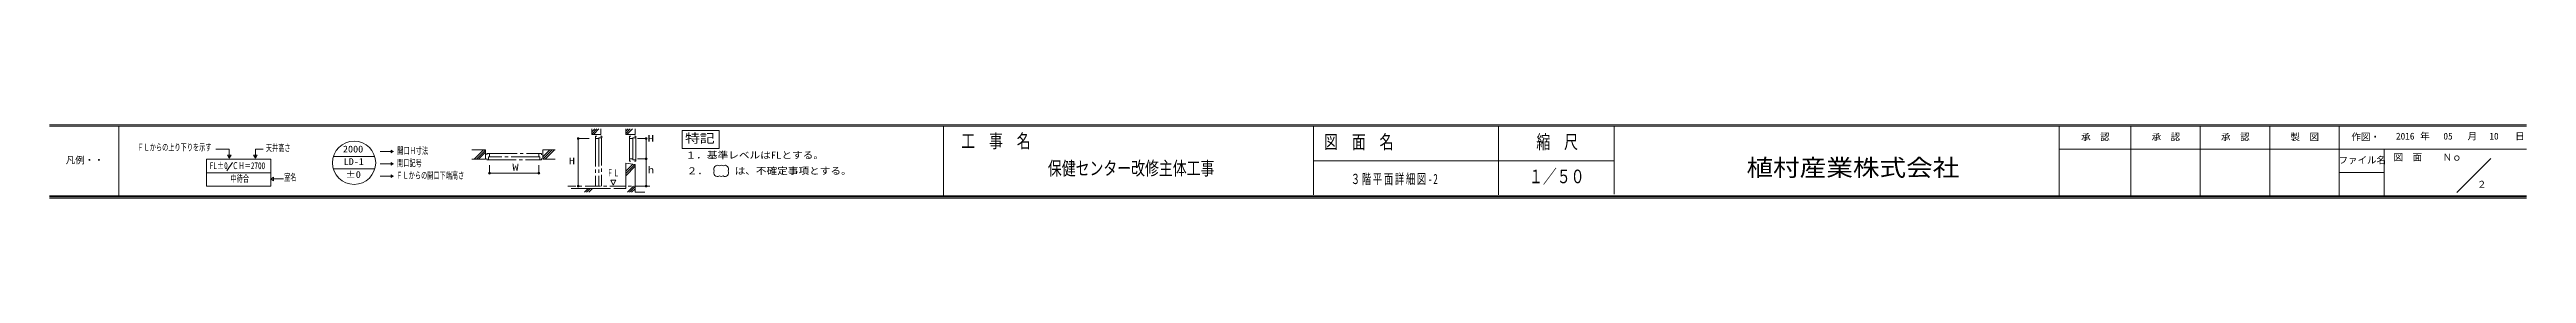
# Model space of a CAD drawing. Units: millimetres on the paper, enlarged 50 times. Extents: x -48066 to 77311, y -302220 to 10476.
# Drawn here: x 37161 to 77311, y -55105 to -53923 of the extents above; entities that cross this region are included whole.
import ezdxf
from ezdxf.enums import TextEntityAlignment as Align

# ---------------------------------------------------------------- set-up
doc = ezdxf.new("R2010")
doc.units = ezdxf.units.MM
doc.header["$LTSCALE"] = 50
doc.header["$PDMODE"] = 32
doc.header["$PDSIZE"] = 30
doc.linetypes.add('CHAIN1', pattern=[8, 5, -1, 1, -1])
doc.linetypes.add('CHAIN2', pattern=[12, 9, -1, 1, -1])
for name, color, linetype, lineweight in [('4-6_ｽﾗﾌﾞ寸法', 6, 'Continuous', 18), ('F-0_図面枠', 4, 'Continuous', 18), ('F-6_凡例', 4, 'Continuous', 18)]:
    doc.layers.add(name, color=color, linetype=linetype, lineweight=lineweight)
doc.styles.add('ＭＳ ゴシック', font='')
doc.styles.get('ＭＳ ゴシック').set_extended_font_data('MS Gothic')

msp = doc.modelspace()

# ---------------------------------------------------------------- texts
at = {"layer": 'F-0_図面枠', "style": 'ＭＳ ゴシック'}
for s, width, p in [('H', 1.35, (46857.3, -54229.19)), ('2000', 1.1, (41916.73, -54401.28)), ('LD-1', 1.1, (41927.88, -54603.61)), ('開口記号', 0.65, (42794.91, -54627.16)), ('開口Ｈ寸法', 0.65, (42797.81, -54427.16)), ('W', 1.35, (44663.62, -54693.55)), ('H', 1.35, (45578.1, -54592.89)), ('h', 1.35, (46859.29, -54736.76)), ('±0', 1.1, (41960.59, -54813.44)), ('ＦＬからの開口下端高さ', 0.65, (42782.93, -54827.15)), ('ＦＬ', 0.65, (46197.54, -54787.85))]:
    msp.add_text(s, height=110, dxfattribs=dict(at, width=width)).set_placement(p, align=Align.BOTTOM_LEFT)
at = {"layer": 'F-0_図面枠', "color": 3, "style": 'ＭＳ ゴシック'}
for s, height, width, p in [('工\u3000事\u3000名', 219.9, 0.75, (51938.85, -54358.49)), ('図\u3000面\u3000名', 219.9, 0.75, (57821, -54373.36)), ('縮\u3000尺', 219.9, 0.75, (61262.23, -54373.36)), ('保健センター改修主体工事', 219.9, 0.75, (53344.31, -54800.02)), ('植村産業株式会社', 274.9, 1.15, (64668.06, -54833.1)), ('１／５０', 219.9, 0.75, (61143.32, -54931.21))]:
    msp.add_text(s, height=height, dxfattribs=dict(at, width=width)).set_placement(p, align=Align.BOTTOM_LEFT)
for s, p in [('承\u3000認', (70092.63, -54204.79)), ('承\u3000認', (71236.38, -54204.79)), ('承\u3000認', (72361.38, -54204.79)), ('製\u3000図', (73486.38, -54204.79)), ('作図・', (74473.78, -54204.79)), ('2016', (75196.56, -54192.29)), ('年\u3000\u3000\u3000\u3000月\u3000\u3000\u3000\u3000日', (75587.8, -54192.29)), ('05', (75965.48, -54192.29)), ('10', (76710.44, -54192.29)), ('凡例・・', (37423.75, -54579.82)), ('ファイル名', (74264.91, -54580.04)), ('図\u3000面', (75157.12, -54532.72)), ('Ｎｏ', (75951.97, -54533.99)), ('２', (76509.51, -54972.23))]:
    msp.add_text(s, height=110, dxfattribs=at).set_placement(p, align=Align.BOTTOM_LEFT)
at = {"layer": 'F-0_図面枠', "insert": (58254.36, -54896.69), "char_height": 165, "attachment_point": 7, "style": 'ＭＳ ゴシック'}
msp.add_mtext('\\T1.19;\\W0.65;３階平面詳細図-2', dxfattribs=at)
at = {"layer": 'F-6_凡例', "style": 'ＭＳ ゴシック'}
for s, height, width, p in [('特記', 146.6, 1.2, (47463.23, -54256.61)), ('ＦＬからの上り下りを示す', 110, 0.65, (38585.66, -54373.06)), ('FL±0', 110, 0.65, (39757.57, -54668.32)), ('ＣＨ＝2700', 110, 0.65, (40123.72, -54670.07)), ('天井高さ', 110, 0.65, (40667.77, -54382.68)), ('１．基準レベルはFLとする。', 110, 1.15, (47472.22, -54499.77)), ('２．\u3000   は、不確定事項とする。', 110, 1.15, (47490.41, -54753.83)), ('室名', 110, 0.65, (40963.98, -54857.66))]:
    msp.add_text(s, height=height, dxfattribs=dict(at, width=width)).set_placement(p, align=Align.BOTTOM_LEFT)
at = {"layer": 'F-6_凡例', "style": 'ＭＳ ゴシック', "width": 0.65}
msp.add_text('中待合', height=110, rotation=359.999, dxfattribs=at).set_placement((40094.69, -54877.86), align=Align.BOTTOM_LEFT)

# ---------------------------------------------------------------- linework, layer by layer
at = {"layer": '4-6_ｽﾗﾌﾞ寸法'}
for centre, start, end in [((47988.95, -54635.48), 60, 210), ((48048.95, -54635.48), 60, 120), ((48108.95, -54635.48), 330, 120), ((47988.95, -54695.48), 150, 300), ((48048.95, -54695.48), 240, 300), ((48108.95, -54695.48), 240, 30)]:
    msp.add_arc(centre, 60, start, end, dxfattribs=at)
at = {"layer": 'F-0_図面枠', "color": 7, "lineweight": 9}
for p, q in [((37161.37, -53923.31), (77311.38, -53923.31)), ((37161.37, -53942.06), (77311.38, -53942.06)), ((38286.14, -53942.06), (38286.14, -55067.29)), ((51649.74, -53942.06), (51649.74, -55067.29)), ((57649.74, -53942.06), (57649.74, -55055.21)), ((60649.74, -53942.06), (60649.74, -55055.21)), ((62524.74, -53942.06), (62524.74, -55042.36)), ((69736.38, -53942.06), (69736.38, -55067.29)), ((70898.87, -53942.06), (70898.87, -55064.95)), ((72023.88, -53942.06), (72023.88, -55064.95)), ((73148.88, -53942.06), (73148.88, -55064.95)), ((74273.88, -53942.06), (74273.88, -55064.95)), ((76184.08, -55015.98), (76733.07, -54466.98)), ((37161.37, -55067.58), (77311.38, -55067.58)), ((37161.37, -55086.33), (77311.38, -55086.33)), ((37161.37, -55105.08), (77311.38, -55105.08))]:
    msp.add_line(p, q, dxfattribs=at)
at = {"layer": 'F-0_図面枠'}
for p, q in [((45732.3, -54144.83), (45910.29, -54144.83)), ((45732.3, -54144.83), (45732.3, -54910.55)), ((45950.29, -54035.83), (45998.53, -53987.61)), ((45950.29, -54070.84), (46033.53, -53987.61)), ((45950.29, -53987.61), (45950.29, -54079.83)), ((45950.29, -54079.83), (46100.29, -54079.83)), ((45976.29, -54079.83), (46067.79, -53987.61)), ((46011.28, -54104.83), (46011.28, -54144.83)), ((46011.28, -54104.83), (46031.29, -54104.83)), ((46066.29, -54144.83), (46011.28, -54144.83)), ((46111.3, -54129.83), (46066.29, -54129.83)), ((46066.29, -54144.83), (46066.29, -54129.83)), ((46091.29, -54104.83), (46111.3, -54104.83)), ((46100.29, -53987.61), (46100.29, -54079.83)), ((46111.3, -54129.83), (46111.3, -54104.83)), ((46502.28, -54025.83), (46540.78, -53987.61)), ((46502.28, -54059.83), (46575.49, -53987.61)), ((46502.28, -53987.61), (46502.28, -54079.83)), ((46653.3, -54079.83), (46502.28, -54079.83)), ((46519.3, -54079.83), (46612.22, -53987.61)), ((46563.29, -54104.83), (46563.29, -54144.83)), ((46563.29, -54104.83), (46583.3, -54104.83)), ((46618.29, -54144.83), (46563.29, -54144.83)), ((46663.28, -54129.83), (46618.29, -54129.83)), ((46618.29, -54144.83), (46618.29, -54129.83)), ((46643.29, -54104.83), (46663.28, -54104.83)), ((46653.3, -53987.61), (46653.3, -54079.83)), ((46663.28, -54129.83), (46663.28, -54104.83)), ((46831.3, -54144.83), (46693.29, -54144.83)), ((46831.3, -54144.83), (46831.3, -54910.55)), ((41762.64, -54434.81), (42433.47, -54434.81)), ((42521.51, -54352.16), (42734.93, -54352.16)), ((42521.51, -54552.15), (42734.93, -54552.15)), ((42698.11, -54330.9), (42698.11, -54373.41)), ((42734.93, -54352.16), (42698.11, -54330.9)), ((42734.93, -54352.16), (42698.11, -54373.41)), ((42734.93, -54552.15), (42698.11, -54573.42)), ((44006.37, -54325.11), (44226.37, -54325.11)), ((44226.37, -54475.1), (44006.37, -54475.1)), ((44045.38, -54475.1), (44195.37, -54325.11)), ((44080.38, -54475.1), (44226.37, -54330.08)), ((44116.39, -54475.1), (44226.37, -54365.11)), ((44226.37, -54475.1), (44226.37, -54325.11)), ((44251.38, -54385.1), (44291.37, -54385.1)), ((44251.38, -54385.1), (44251.38, -54405.1)), ((44251.38, -54465.11), (44251.38, -54485.11)), ((44276.38, -54485.11), (44251.38, -54485.11)), ((44276.38, -54485.11), (44276.38, -54440.11)), ((44291.37, -54440.11), (44276.38, -54440.11)), ((44291.37, -54440.11), (44291.37, -54385.1)), ((44291.37, -54702.42), (44291.37, -54573.88)), ((45093.37, -54440.11), (45093.37, -54385.1)), ((45133.38, -54385.1), (45093.37, -54385.1)), ((45093.37, -54440.11), (45108.37, -54440.11)), ((45093.37, -54702.42), (45093.37, -54573.88)), ((45108.37, -54485.11), (45108.37, -54440.11)), ((45108.37, -54485.11), (45133.38, -54485.11)), ((45133.38, -54385.1), (45133.38, -54405.1)), ((45133.38, -54465.11), (45133.38, -54485.11)), ((45357.39, -54325.11), (45158.39, -54325.11)), ((45158.39, -54475.1), (45158.39, -54325.11)), ((45158.39, -54476.1), (45309.38, -54325.11)), ((45158.39, -54440.11), (45273.38, -54325.11)), ((45158.39, -54475.1), (45357.39, -54475.1)), ((45194.38, -54475.1), (45344.38, -54325.11)), ((46502.28, -54539.87), (46653.3, -54564.87)), ((46502.28, -54539.87), (46502.28, -54950.55)), ((46502.28, -54671.87), (46616.29, -54559.87)), ((46502.28, -54706.87), (46646.29, -54564.87)), ((46502.28, -54743.87), (46653.3, -54591.87)), ((46618.29, -54469.87), (46563.29, -54469.87)), ((46563.29, -54509.87), (46563.29, -54469.87)), ((46563.29, -54509.87), (46583.3, -54509.87)), ((46618.29, -54469.87), (46618.29, -54484.87)), ((46663.28, -54484.87), (46618.29, -54484.87)), ((46643.29, -54509.87), (46663.28, -54509.87)), ((46653.3, -54564.87), (46653.3, -55010.55)), ((46663.28, -54484.87), (46663.28, -54509.87)), ((46693.29, -54469.87), (46831.3, -54469.87)), ((41762.64, -54634.82), (42433.47, -54634.82)), ((42698.11, -54730.9), (42698.11, -54773.41)), ((42734.93, -54752.15), (42698.11, -54730.9)), ((44291.37, -54702.42), (45093.37, -54702.42)), ((45618.29, -54950.55), (46254.28, -54950.55)), ((45831.29, -55010.55), (45891.3, -54950.55)), ((45866.29, -55010.55), (45925.3, -54950.55)), ((45901.29, -55010.55), (45960.3, -54950.55)), ((46308.3, -54950.55), (46502.28, -54950.55)), ((46626.3, -54910.55), (46527.3, -55010.55)), ((46653.3, -54920.55), (46562.3, -55010.55)), ((46653.3, -54955.55), (46597.3, -55010.55)), ((46653.3, -55010.55), (46810.3, -55010.55))]:
    msp.add_line(p, q, dxfattribs=at)
at = {"layer": 'F-0_図面枠', "linetype": 'CHAIN2'}
for p, q in [((46011.28, -54144.83), (46011.28, -54910.55)), ((46065.29, -54144.83), (46065.29, -54910.55)), ((46110.29, -54129.83), (46110.29, -54910.55)), ((46563.29, -54144.83), (46563.29, -54469.87)), ((46618.29, -54469.87), (46618.29, -54144.83)), ((46663.28, -54129.83), (46663.28, -54484.87)), ((44276.38, -54485.11), (45108.37, -54485.11)), ((44291.37, -54385.1), (45093.37, -54385.1)), ((45093.37, -54440.11), (44291.37, -54440.11))]:
    msp.add_line(p, q, dxfattribs=at)
at = {"layer": 'F-0_図面枠', "color": 6}
for p, q in [((57649.74, -54504.67), (62524.74, -54504.67)), ((69736.38, -54317.53), (77311.38, -54317.53)), ((75005.94, -54317.53), (75005.94, -55064.95)), ((74273.88, -54692.55), (75005.94, -54692.55))]:
    msp.add_line(p, q, dxfattribs=at)
at = {"layer": 'F-0_図面枠', "linetype": 'CHAIN1'}
msp.add_line((46892.3, -54910.55), (45561.27, -54910.55), dxfattribs=at)
at = {"layer": 'F-0_図面枠'}
for points in [[(42734.93, -54552.15), (42698.11, -54530.9), (42698.11, -54573.42)], [(42521.51, -54752.15), (42734.93, -54752.15), (42698.11, -54773.41)]]:
    msp.add_lwpolyline(points, dxfattribs=at)
msp.add_lwpolyline([(46257.29, -54813.55), (46299.3, -54897.55), (46343.3, -54813.55)], close=True, dxfattribs=at)
msp.add_circle((42098.04, -54534.82), 350, dxfattribs=at)
for p in [(45732.3, -54144.83), (46831.3, -54144.83), (46831.3, -54469.87), (44291.37, -54702.42), (45093.37, -54702.42), (45732.3, -54910.55), (46831.3, -54910.55)]:
    msp.add_point(p, dxfattribs=at)
at = {"layer": 'F-6_凡例'}
for p, q in [((47413.95, -54010.58), (47413.95, -54302.64)), ((40746.7, -54475.56), (39705.56, -54475.56)), ((39705.56, -54915.3), (39705.56, -54475.56)), ((40074.02, -54312.61), (39856.52, -54312.61)), ((40126.15, -54528.62), (40037.33, -54665.07)), ((40074.02, -54462.25), (40074.02, -54312.61)), ((40497.62, -54312.61), (40626.23, -54312.61)), ((40497.62, -54462.25), (40497.62, -54312.61)), ((40746.7, -54475.56), (40746.7, -54915.3)), ((47413.95, -54302.64), (48017.5, -54302.64)), ((40746.7, -54695.56), (39705.56, -54695.56)), ((39705.56, -54915.3), (40746.7, -54915.3)), ((40745.06, -54795.6), (40954.77, -54795.6))]:
    msp.add_line(p, q, dxfattribs=at)
msp.add_lwpolyline([(48017.5, -54302.64), (48017.5, -54010.58), (47413.95, -54010.58)], dxfattribs=at)
for points in [[(40074.02, -54462.25), (40103.02, -54413.25), (40045.02, -54413.25)], [(40497.62, -54462.25), (40468.61, -54413.25), (40526.61, -54413.25)], [(40745.06, -54795.6), (40794.06, -54824.6), (40794.06, -54766.6)]]:
    msp.add_lwpolyline(points, close=True, dxfattribs=at)

msp.set_redraw_order([(e.dxf.handle, doc.entitydb.next_handle()) for e in msp.query("TEXT MTEXT ATTDEF DIMENSION ARC_DIMENSION")])  # texts and dimensions are drawn at this point

doc.saveas('drawing.dxf')
